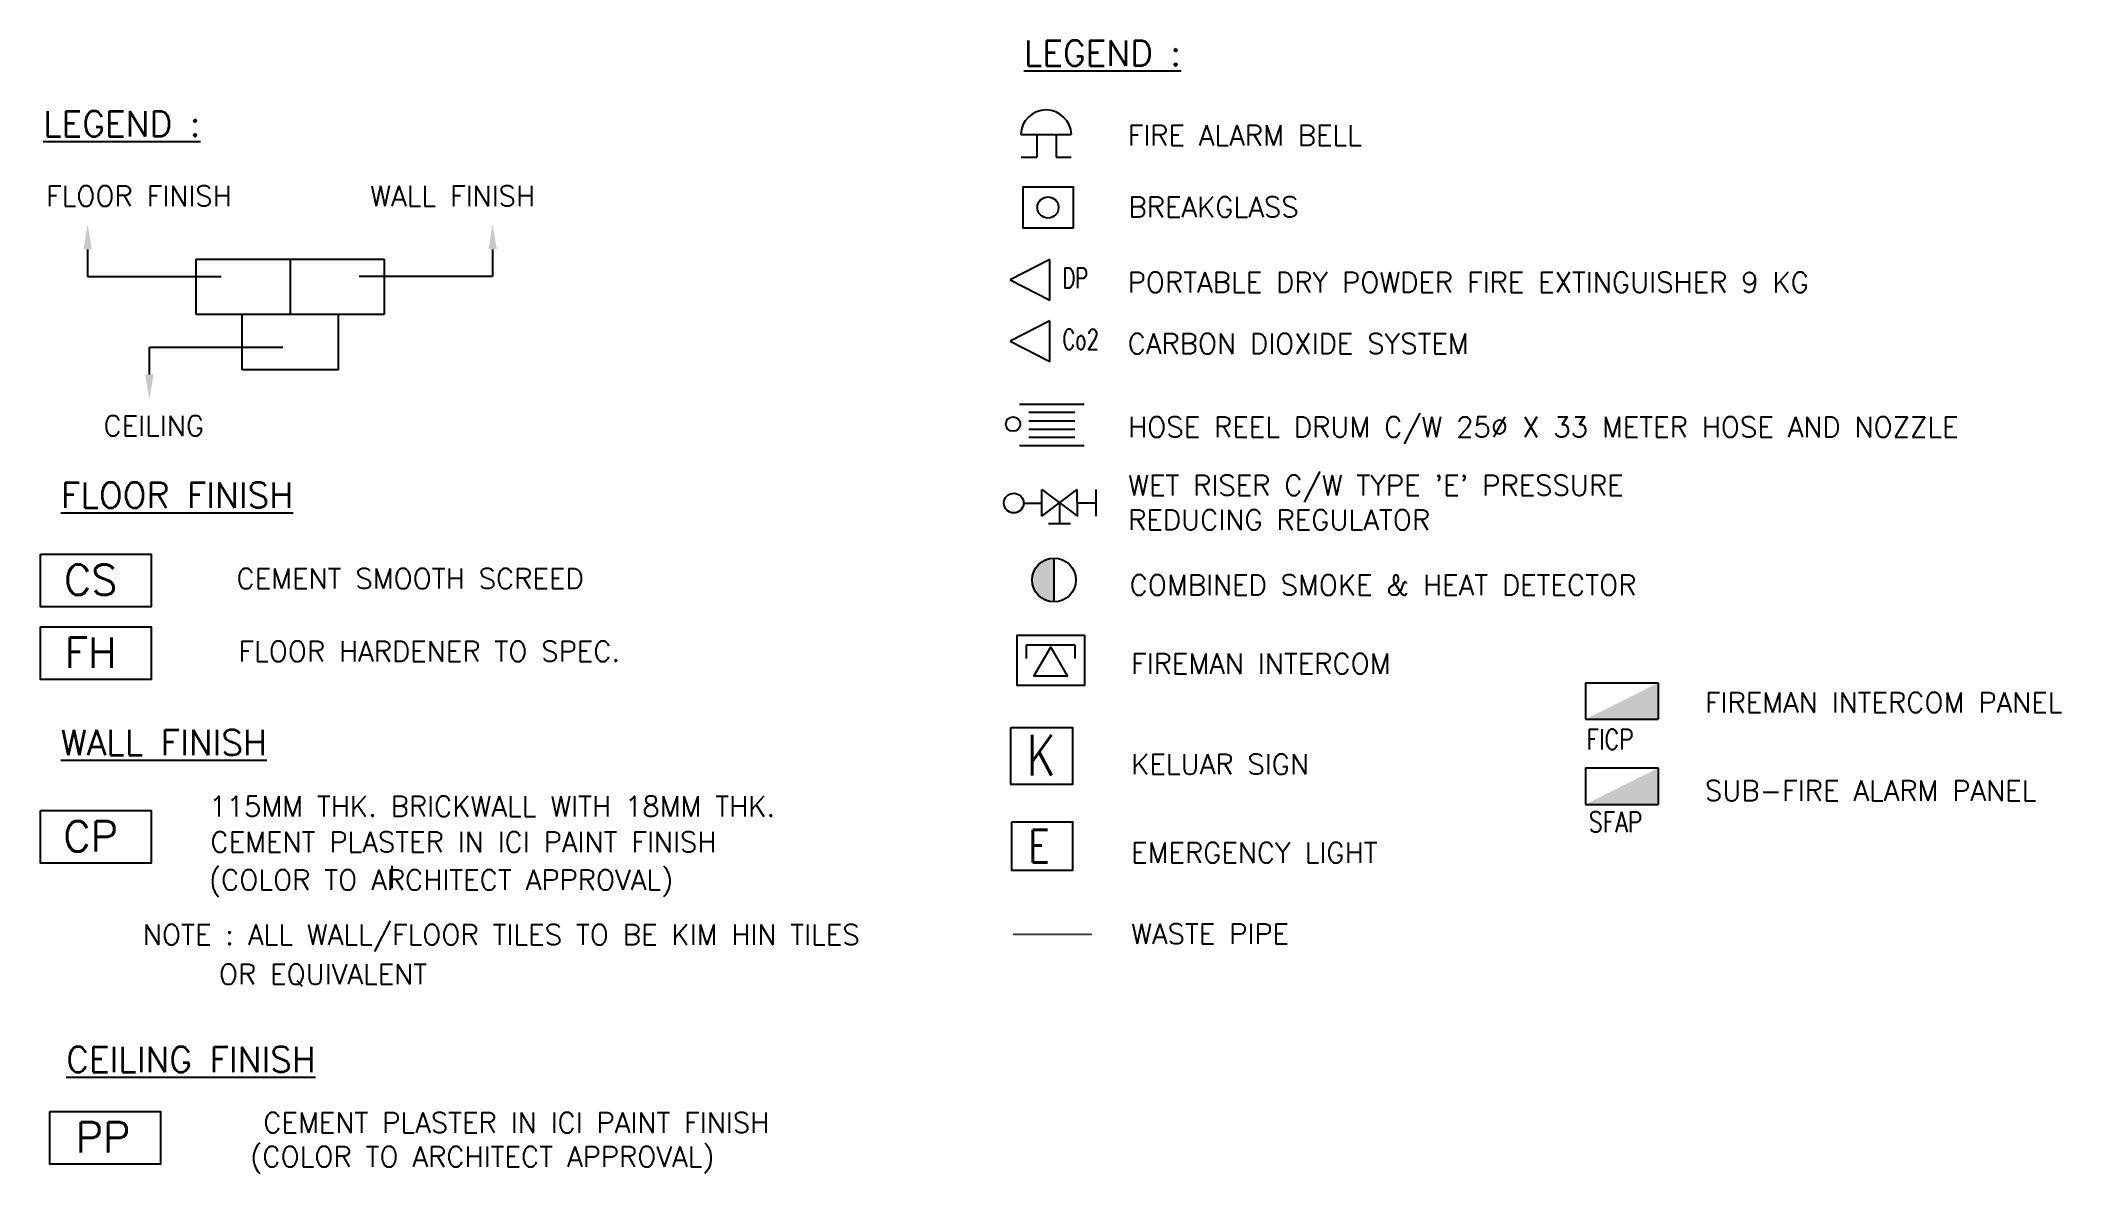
# Model space of a CAD drawing. Header units: millimetres. Extents: x -312260 to 194620, y -310600 to 21683.
# Drawn here: x -297149 to -277187, y -42354 to -31165 of the extents above; entities that cross this region are included whole.
import ezdxf
from ezdxf.enums import TextEntityAlignment as Align

# ---------------------------------------------------------------- set-up
doc = ezdxf.new("R2010")
doc.units = ezdxf.units.MM
doc.header["$LTSCALE"] = 5
doc.header["$MEASUREMENT"] = 0
doc.linetypes.add('DASHDOT2', pattern=[0.5, 0.25, -0.125, 0, -0.125])
doc.linetypes.add('HIDDEN', pattern=[0.375, 0.25, -0.125])
for name, color, linetype in [('-FF', 240, 'Continuous'), ('BOMBA', 7, 'Continuous'), ('LEG-T', 7, 'Continuous'), ('LINE', 7, 'Continuous'), ('TEXT', 7, 'Continuous')]:
    doc.layers.add(name, color=color, linetype=linetype)
doc.styles.add('E', font='ROMANS.SHX', dxfattribs={"width": 0.9})
doc.styles.add('S100', font='ROMANS.shx', dxfattribs={"height": 200})
doc.styles.add('STANDARDS', font='simplex.shx')
doc.styles.add('STYLE1', font='ROMANS.SHX', dxfattribs={"width": 0.8})

msp = doc.modelspace()

# ---------------------------------------------------------------- texts
at = {"layer": '-FF', "style": 'STANDARDS', "width": 0.7}
for s, p in [('DP', (-287054.6, -33611.7)), ('Co2', (-287054.6, -34216.3))]:
    msp.add_text(s, height=200, dxfattribs=at).set_placement(p)
at = {"layer": '-FF', "color": 1, "linetype": 'HIDDEN', "style": 'E', "width": 0.8}
msp.add_text('E', height=320, dxfattribs=at).set_placement((-287389.6, -39280.8))
at = {"layer": 'LEG-T', "color": 2, "ltscale": 10}
for s, height, style, p in [('%%ULEGEND :', 250, 'S100', (-286659.7, -31290.3, 1943.7)), ('%%ULEGEND :', 250, 'S100', (-296345.7, -31987.8, 1943.7)), ('%%UFLOOR FINISH', 250, 'S100', (-295800.6, -35654.8, 1943.7)), ('CS', 300, 'STYLE1', (-296653.1, -36491, 1943.7)), ('FH', 300, 'STYLE1', (-296653.1, -37210.1, 1943.7)), ('%%UWALL FINISH', 250, 'S100', (-295931, -38098.5, 1943.7)), ('CP', 300, 'STYLE1', (-296653.1, -39023.3, 1943.7)), ('NOTE : ALL WALL/FLOOR TILES TO BE KIM HIN TILES', 200, 'S100', (-292597.3, -40010.4, 1943.7)), ('OR EQUIVALENT', 200, 'S100', (-294357.8, -40394.7, 1943.7)), ('%%UCEILING FINISH', 250, 'S100', (-295662.7, -41227, 1943.7)), ('PP', 300, 'STYLE1', (-296530.6, -41995.1, 1943.7))]:
    msp.add_text(s, height=height, dxfattribs=dict(at, style=style)).set_placement(p, align=Align.MIDDLE)
at = {"layer": 'TEXT', "style": 'S100'}
for s, p in [('FIRE ALARM BELL', (-286411, -32203.1)), ('BREAKGLASS', (-286402.3, -32909.7)), ('PORTABLE DRY POWDER FIRE EXTINGUISHER 9 KG', (-286411.1, -33653.9)), ('CARBON DIOXIDE SYSTEM', (-286411.1, -34258.5)), ('HOSE REEL DRUM C/W 25%%C X 33 METER HOSE AND NOZZLE', (-286406.4, -35082.2)), ("WET RISER C/W TYPE 'E' PRESSURE", (-286406.4, -35658.4)), ('REDUCING REGULATOR', (-286406.4, -35998.9)), ('COMBINED SMOKE & HEAT DETECTOR', (-286391.4, -36643.2)), ('FIREMAN INTERCOM', (-286377, -37418.2)), ('FIREMAN INTERCOM PANEL', (-280709.5, -37802.6)), ('KELUAR SIGN', (-286377, -38411.7)), ('SUB-FIRE ALARM PANEL', (-280709.5, -38672.7)), ('115MM THK. BRICKWALL WITH 18MM THK.', (-295481.4, -38827.7, 1943.7)), ('CEMENT PLASTER IN ICI PAINT FINISH ', (-295470.6, -39179.2, 1943.7)), ('EMERGENCY LIGHT', (-286377, -39286.5)), ('(COLOR TO ARCHITECT APPROVAL)', (-295485.3, -39553.6, 1943.7)), ('WASTE PIPE', (-286377, -40086.8))]:
    msp.add_text(s, height=200, dxfattribs=at).set_placement(p)
for s, p in [('FLOOR FINISH', (-296177.1, -32701.6, 1943.7)), ('WALL FINISH', (-293078.6, -32701.6, 1943.7)), ('CEILING', (-296029.5, -34970.7, 1943.7)), ('CEMENT SMOOTH SCREED', (-293498.3, -36478.5, 1943.7)), ('FLOOR HARDENER TO SPEC.', (-293308.3, -37197.7, 1943.7)), ('CEMENT PLASTER IN ICI PAINT FINISH ', (-292380.8, -41851, 1943.7)), ('(COLOR TO ARCHITECT APPROVAL)', (-292784.5, -42201.5, 1943.7))]:
    msp.add_text(s, height=200, dxfattribs=at).set_placement(p, align=Align.MIDDLE)
at = {"layer": 'TEXT', "color": 7, "style": 'S100', "width": 0.8}
for s, p in [('FICP', (-281878.8, -38167.2)), ('SFAP', (-281855.9, -38982.7))]:
    msp.add_text(s, height=200, dxfattribs=at).set_placement(p)

# ---------------------------------------------------------------- blocks, each defined once
blk = doc.blocks.new('FCC')
at = {"layer": '-FF', "ltscale": 10}
for p, q in [((-423, 252), (-282, 252)), ((-423, -254), (-423, 252)), ((-282, -254), (-423, -254))]:
    blk.add_line(p, q, dxfattribs=at)
at = {"layer": '-FF', "color": 3, "ltscale": 10}
blk.add_lwpolyline([(-523, 351), (0, 351), (0, -351), (-523, -351)], close=True, dxfattribs=at)
at = {"layer": '-FF', "ltscale": 10}
blk.add_lwpolyline([(-403, -1), (-100, -176), (-100, 174)], close=True, dxfattribs=at)
blk = doc.blocks.new('K')
at = {"layer": 'BOMBA', "color": 6}
blk.add_lwpolyline([(0, 353), (381, 353), (381, 0), (0, 0)], close=True, dxfattribs=at)
at = {"layer": 'BOMBA', "color": 1, "style": 'E', "width": 0.8}
blk.add_text('K', height=250, dxfattribs=at).set_placement((97, 57))

# ---------------------------------------------------------------- hatches: boundary and pattern name
at = {"layer": '-FF'}
for points in [[(-287138.1, -36276.9, 0.4142136), (-287353.9, -36492.7, 0.4142136), (-287138.1, -36708.4)], [(-281169.5, -37868.2), (-281169.5, -37508.2), (-281889.5, -37868.2)], [(-281169.5, -38709.2), (-281169.5, -38349.2), (-281889.5, -38709.2)]]:
    msp.add_hatch(color=256, dxfattribs=at).paths.add_polyline_path(points)

# ---------------------------------------------------------------- linework, layer by layer
for p, q in [((-287466.9, -32093.6), (-286967, -32093.6)), ((-287307.7, -32093.6), (-287307.7, -32317.4)), ((-287115.9, -32093.6), (-287115.9, -32317.4)), ((-287462.4, -32317.4), (-287307.7, -32317.4)), ((-287115.9, -32317.4), (-286967.4, -32317.4)), ((-287178.8, -33329.4), (-287569.6, -33529.7)), ((-287569.6, -33529.7), (-287178.8, -33730)), ((-287178.8, -33934), (-287569.6, -34134.3)), ((-287569.6, -34134.3), (-287178.8, -34334.6)), ((-286839.4, -34759.7), (-287480.3, -34759.7)), ((-286933.6, -34840.7), (-287386.1, -34840.7)), ((-286933.6, -34925.1), (-287386.1, -34925.1)), ((-286933.6, -35006.1), (-287386.1, -35006.1)), ((-286933.6, -35087.1), (-287386.1, -35087.1)), ((-286839.4, -35168.1), (-287480.3, -35168.1)), ((-287258.8, -35863.6), (-287259.6, -35599.8)), ((-287259.6, -35599.8), (-286907.4, -35862.5)), ((-287258.8, -35863.6), (-286908.2, -35598.7)), ((-287083.5, -35731.1), (-287083.5, -35935.1)), ((-286907.4, -35862.5), (-286908.2, -35598.7)), ((-286907.8, -35732.3), (-286721.6, -35731.7)), ((-286721.2, -35861.9), (-286722, -35598.1)), ((-287438.6, -35733.9), (-287259.2, -35733.4)), ((-287192.3, -35935.1), (-286974.7, -35935.1)), ((-287138.1, -36708.4), (-287138.1, -36276.9)), ((-281889.5, -37508.2), (-281169.5, -37508.2)), ((-281889.5, -37508.2), (-281889.5, -37868.2)), ((-281169.5, -37508.2), (-281169.5, -37868.2)), ((-281889.5, -37868.2), (-281169.5, -37868.2)), ((-281889.5, -38349.2), (-281169.5, -38349.2)), ((-281889.5, -38349.2), (-281889.5, -38709.2)), ((-281169.5, -38349.2), (-281169.5, -38709.2)), ((-281889.5, -38709.2), (-281169.5, -38709.2))]:
    msp.add_line(p, q, dxfattribs=at)
msp.add_lwpolyline([(-286946, -33015.8), (-286946, -32615.2), (-287444.6, -32615.2), (-287444.6, -33015.8)], close=True, dxfattribs=at)
for points in [[(-287178.8, -33730), (-287178.8, -33329.4)], [(-287178.8, -34334.6), (-287178.8, -33934)]]:
    msp.add_lwpolyline(points, dxfattribs=at)
for centre, radius in [((-287198.2, -32814.6), 104.5), ((-287542.9, -34953), 71.4), ((-287536.1, -35733.9), 97.5), ((-287138.1, -36492.7), 215.7)]:
    msp.add_circle(centre, radius, dxfattribs=at)
msp.add_arc((-287216.9, -32101.7), 250.1, 1.85513, 178.14487, dxfattribs=at)
for p, q in [((-294682.6, -33324.3), (-294682.6, -33871.8)), ((-294207.6, -33871.8), (-294207.6, -34419.3))]:
    msp.add_line(p, q)
at = {"layer": 'BOMBA', "color": 6}
msp.add_lwpolyline([(-287554.5, -38880.3), (-286954, -38880.3), (-286954, -39362.9), (-287554.5, -39362.9)], close=True, dxfattribs=at)
at = {"layer": 'LEG-T', "color": 7}
for p, q in [((-296682.6, -33228.3), (-296682.6, -33497)), ((-292682.6, -33228.3), (-292682.6, -33497)), ((-296682.6, -33497), (-295363.4, -33497)), ((-292682.6, -33497), (-294001.9, -33497)), ((-296072.9, -34462.7), (-296072.9, -34194)), ((-296072.9, -34194), (-294753.7, -34194))]:
    msp.add_line(p, q, dxfattribs=at)
at = {"layer": 'LEG-T'}
for p, q in [((-295612.2, -33324.3), (-293753.1, -33324.3)), ((-295612.2, -33871.8), (-295612.2, -33324.3)), ((-293753.1, -33324.3), (-293753.1, -33871.8)), ((-293753.1, -33871.8), (-295612.2, -33871.8)), ((-295157.6, -34419.3), (-295157.6, -33871.8)), ((-294207.6, -34419.3), (-295157.6, -34419.3))]:
    msp.add_line(p, q, dxfattribs=at)
for points in [[(-297149, -36237.3), (-296056.6, -36237.3), (-296056.6, -36756.4), (-297149, -36756.4)], [(-297149, -36956.4), (-296056.6, -36956.4), (-296056.6, -37475.5), (-297149, -37475.5)], [(-297149, -38769.6), (-296056.6, -38769.6), (-296056.6, -39288.7), (-297149, -39288.7)], [(-297055.6, -41741.4), (-295963.3, -41741.4), (-295963.3, -42260.5), (-297055.6, -42260.5)]]:
    msp.add_lwpolyline(points, close=True, dxfattribs=at)
at = {"layer": 'LEG-T', "color": 7}
for points in [[(-296641, -33228.3), (-296724.3, -33228.3), (-296682.6, -32978.3)], [(-292724.3, -33228.3), (-292641, -33228.3), (-292682.6, -32978.3)], [(-296031.3, -34462.7), (-296114.6, -34462.7), (-296072.9, -34712.7)]]:
    msp.add_solid(points, dxfattribs=at)
at = {"layer": 'LINE'}
msp.add_line((-293675.5, -39536), (-293675.5, -39316.1), dxfattribs=at)
at = {"layer": 'TEXT', "color": 2, "linetype": 'DASHDOT2', "ltscale": 0.75}
msp.add_lwpolyline([(-287548.1, -39988.6), (-286768.6, -39988.6)], dxfattribs=at)

# ---------------------------------------------------------------- block references
at = {"layer": '-FF', "ltscale": 10, "xscale": 0.9492054156422682, "yscale": 0.9492054156422682, "zscale": 0.9492054, "rotation": 270}
msp.add_blockref('FCC', (-287170, -37534.7), dxfattribs=at)
at = {"layer": 'BOMBA', "color": 9, "xscale": 1.599999999998545, "yscale": 1.600000000000364, "zscale": 1.6}
msp.add_blockref('K', (-287564.2, -38513.7), dxfattribs=at)

msp.set_redraw_order([(e.dxf.handle, doc.entitydb.next_handle()) for e in msp.query("TEXT MTEXT ATTDEF DIMENSION ARC_DIMENSION")])  # texts and dimensions are drawn at this point

doc.saveas('drawing.dxf')
